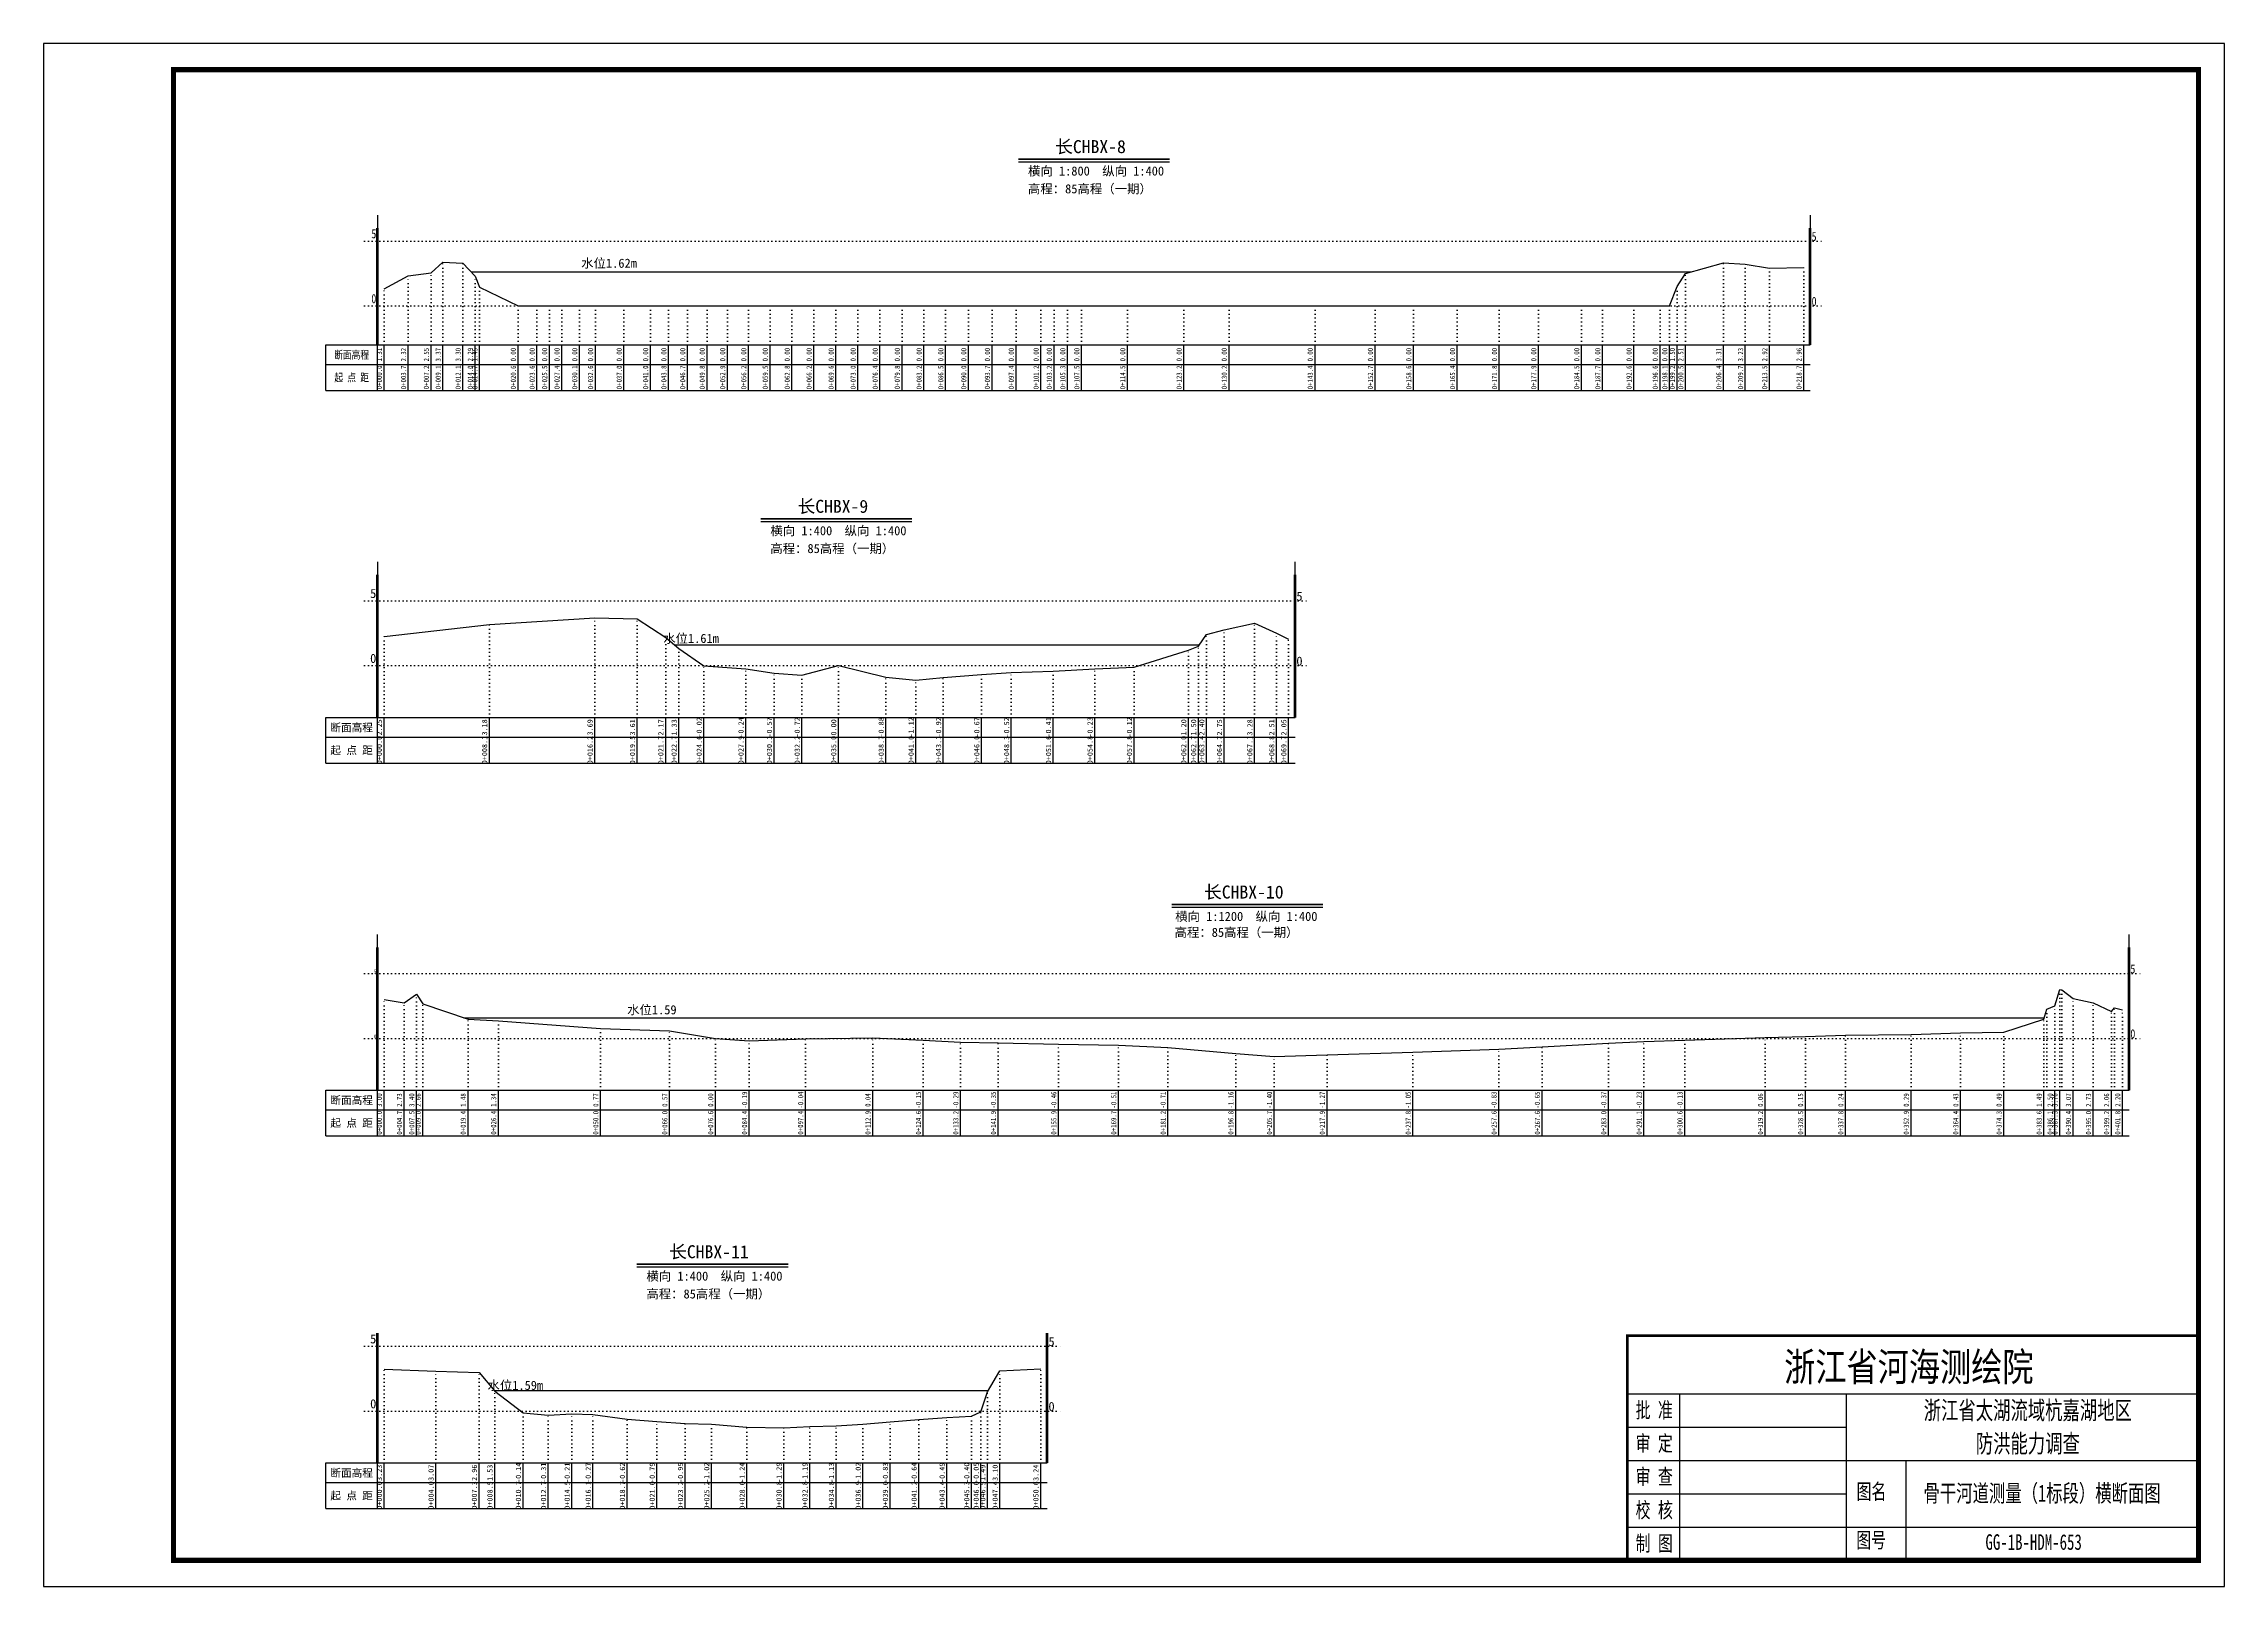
# Model space of a CAD drawing. Header units: millimetres. Extents: x 519117 to 522689, y 3371934 to 3372232.
# Drawn here: x 520017.2 to 520437.2, y 3371934.3 to 3372231.3 of the extents above; entities that cross this region are included whole.
import ezdxf
from ezdxf.enums import TextEntityAlignment as Align

# ---------------------------------------------------------------- set-up
doc = ezdxf.new("R2010")
doc.units = ezdxf.units.MM
doc.header["$LTSCALE"] = 0.4
doc.header["$MEASUREMENT"] = 0
doc.linetypes.add('X4', pattern=[1.6, 0, -1.6])
for name, color, linetype in [('DMX', 1, 'Continuous'), ('TEXT', 7, 'Continuous'), ('zdm1', 5, 'Continuous'), ('ZDMT5', 3, 'Continuous'), ('图框', 7, 'Continuous'), ('断面名称', 5, 'Continuous'), ('比例尺', 3, 'Continuous'), ('水位', 7, 'Continuous')]:
    doc.layers.add(name, color=color, linetype=linetype)
doc.styles.add('HDM', font='仿宋_GB2312.ttf')
doc.styles.add('tk2', font='SimSun.ttf', dxfattribs={"width": 0.8})
doc.styles.add('宋体', font='SimSun.ttf')

msp = doc.modelspace()

# ---------------------------------------------------------------- linework, layer by layer
at = {"lineweight": 100, "const_width": 0.5}
msp.add_lwpolyline([(520432.23, 3371982.56), (520322.23, 3371982.56), (520322.23, 3371939.28), (520432.23, 3371939.28), (520432.23, 3371982.56)], dxfattribs=at)
at = {"layer": 'DMX', "linetype": 'Continuous'}
for p, q in [((520082.8, 3372047.28), (520086.68, 3372046.6)), ((520086.68, 3372046.6), (520089.06, 3372048.28)), ((520089.06, 3372048.28), (520090.28, 3372046.43)), ((520090.28, 3372046.43), (520098.96, 3372043.48)), ((520403.05, 3372045.4), (520404.57, 3372046.03)), ((520404.57, 3372046.03), (520405.53, 3372049.18)), ((520405.53, 3372049.18), (520405.93, 3372049.13)), ((520405.93, 3372049.13), (520408.09, 3372047.45)), ((520408.09, 3372047.45), (520411.98, 3372046.6)), ((520411.98, 3372046.6), (520415.46, 3372044.93)), ((520415.46, 3372044.93), (520416.05, 3372045.63)), ((520416.05, 3372045.63), (520417.62, 3372045.28)), ((520098.96, 3372043.48), (520104.82, 3372043.13)), ((520104.82, 3372043.13), (520124.49, 3372041.7)), ((520124.49, 3372041.7), (520137.78, 3372041.2)), ((520394.74, 3372041), (520402.47, 3372043.5)), ((520402.47, 3372043.5), (520403.05, 3372045.4)), ((520137.78, 3372041.2), (520146.62, 3372039.78)), ((520146.62, 3372039.78), (520153.14, 3372039.3)), ((520153.14, 3372039.3), (520163.93, 3372039.68)), ((520163.93, 3372039.68), (520176.9, 3372039.88)), ((520176.9, 3372039.88), (520186.63, 3372039.4)), ((520186.63, 3372039.4), (520193.83, 3372039.05)), ((520193.83, 3372039.05), (520201.07, 3372038.9)), ((520201.07, 3372038.9), (520212.71, 3372038.63)), ((520212.71, 3372038.63), (520224.24, 3372038.5)), ((520224.24, 3372038.5), (520233.76, 3372038)), ((520233.76, 3372038), (520246.81, 3372036.88)), ((520280.94, 3372037.15), (520297.48, 3372037.7)), ((520297.48, 3372037.7), (520305.83, 3372038.15)), ((520305.83, 3372038.15), (520318.62, 3372038.85)), ((520318.62, 3372038.85), (520325.42, 3372039.2)), ((520325.42, 3372039.2), (520333.29, 3372039.45)), ((520333.29, 3372039.45), (520348.78, 3372039.93)), ((520348.78, 3372039.93), (520356.53, 3372040.15)), ((520356.53, 3372040.15), (520364.28, 3372040.38)), ((520364.28, 3372040.38), (520376.88, 3372040.5)), ((520376.88, 3372040.5), (520386.43, 3372040.85)), ((520386.43, 3372040.85), (520394.74, 3372041)), ((520246.81, 3372036.88), (520254.22, 3372036.28)), ((520254.22, 3372036.28), (520264.41, 3372036.6)), ((520264.41, 3372036.6), (520280.94, 3372037.15))]:
    msp.add_line(p, q, dxfattribs=at)
at = {"layer": 'DMX', "linetype": 'Continuous', "flags": 128}
for points in [[(520082.8, 3372184.05), (520087.46, 3372186.58), (520091.85, 3372187.15), (520094.14, 3372189.2), (520097.98, 3372189.03), (520100.31, 3372186.5), (520101.2, 3372184.4), (520108.6, 3372180.78), (520112.24, 3372180.78), (520114.64, 3372180.78), (520117.01, 3372180.78), (520120.44, 3372180.78), (520123.49, 3372180.78), (520129, 3372180.78), (520134.09, 3372180.78), (520137.6, 3372180.78), (520141.23, 3372180.78), (520144.99, 3372180.78), (520148.93, 3372180.78), (520152.99, 3372180.78), (520157.13, 3372180.78), (520161.35, 3372180.78), (520165.56, 3372180.78), (520169.81, 3372180.78), (520174.05, 3372180.78), (520178.3, 3372180.78), (520182.55, 3372180.78), (520186.75, 3372180.78), (520190.94, 3372180.78), (520195.35, 3372180.78), (520199.9, 3372180.78), (520204.5, 3372180.78), (520209.29, 3372180.78), (520211.83, 3372180.78), (520214.44, 3372180.78), (520217.14, 3372180.78), (520225.98, 3372180.78), (520236.84, 3372180.78), (520245.53, 3372180.78), (520262.09, 3372180.78), (520273.66, 3372180.78), (520281.06, 3372180.78), (520289.49, 3372180.78), (520297.58, 3372180.78), (520305.14, 3372180.78), (520313.4, 3372180.78), (520317.46, 3372180.78), (520323.49, 3372180.78), (520328.53, 3372180.78), (520330.39, 3372180.78), (520331.84, 3372184.53), (520333.46, 3372187.05), (520340.78, 3372189.05), (520344.96, 3372188.85), (520349.61, 3372188.08), (520356.23, 3372188.18)], [(520082.8, 3372117.15), (520103.08, 3372119.48), (520123.38, 3372120.75), (520131.55, 3372120.55), (520137.03, 3372116.95), (520139.58, 3372114.85), (520144.4, 3372111.48), (520152.45, 3372110.93), (520157.93, 3372110.1), (520163.28, 3372109.73), (520170.3, 3372111.53), (520179.45, 3372109.33), (520185.2, 3372108.73), (520190.5, 3372109.23), (520197.88, 3372109.85), (520203.6, 3372110.23), (520211.68, 3372110.5), (520219.68, 3372110.95), (520227.25, 3372111.23), (520237.73, 3372114.53), (520239.63, 3372115.28), (520241.2, 3372117.53), (520244.6, 3372118.4), (520250.45, 3372119.73), (520254.68, 3372117.8), (520257, 3372116.65)], [(520082.8, 3371976.1), (520092.75, 3371975.7), (520101.1, 3371975.43), (520104.1, 3371971.85), (520109.58, 3371967.68), (520114.43, 3371967.25), (520118.98, 3371967.5), (520123.03, 3371967.35), (520129.6, 3371966.48), (520135.35, 3371966.05), (520140.8, 3371965.65), (520145.85, 3371965.48), (520152.68, 3371964.93), (520159.78, 3371964.8), (520164.78, 3371965.05), (520169.85, 3371965.2), (520175.03, 3371965.48), (520180.25, 3371965.95), (520185.8, 3371966.43), (520191.18, 3371966.8), (520195.93, 3371967.03), (520197.75, 3371967.9), (520199.03, 3371971.75), (520199.03, 3371971.75), (520201.4, 3371975.78), (520201.4, 3371975.78), (520209.25, 3371976.13), (520209.25, 3371976.13)]]:
    msp.add_lwpolyline(points, dxfattribs=at)
at = {"layer": 'TEXT', "color": 0}
for p, q in [((520322.23, 3371971.36, 0), (520432.23, 3371971.36, 0)), ((520332.31, 3371971.36, 0), (520332.31, 3371945.7, 0)), ((520364.39, 3371971.36, 0), (520364.39, 3371945.7, 0)), ((520322.23, 3371964.95, 0), (520364.39, 3371964.95, 0)), ((520322.23, 3371958.53, 0), (520364.39, 3371958.53, 0)), ((520364.39, 3371958.53, 0), (520432.23, 3371958.53, 0)), ((520375.88, 3371958.53, 0), (520375.88, 3371939.28, 0)), ((520322.23, 3371952.11, 0), (520364.39, 3371952.11, 0)), ((520322.23, 3371945.7, 0), (520432.23, 3371945.7, 0)), ((520332.31, 3371945.7, 0), (520332.31, 3371939.28, 0)), ((520364.39, 3371945.7, 0), (520364.39, 3371939.28, 0))]:
    msp.add_line(p, q, dxfattribs=at)
at = {"layer": 'zdm1', "linetype": 'X4'}
for p, q in [((520079.05, 3372193.28), (520359.98, 3372193.28)), ((520079.05, 3372180.78), (520359.98, 3372180.78)), ((520079.05, 3372124.03), (520260.75, 3372124.03)), ((520079.05, 3372111.53), (520260.75, 3372111.53)), ((520079.05, 3372052.28), (520421.37, 3372052.28)), ((520079.05, 3372039.78), (520421.37, 3372039.78)), ((520079.05, 3371980.53), (520213, 3371980.53)), ((520079.05, 3371968.03), (520213, 3371968.03))]:
    msp.add_line(p, q, dxfattribs=at)
at = {"layer": 'zdm1', "linetype": 'Continuous'}
for p, q in [((520081.43, 3372173.28), (520081.43, 3372195.78)), ((520081.68, 3372173.28), (520081.68, 3372195.78)), ((520357.35, 3372173.28), (520357.35, 3372195.78)), ((520357.6, 3372173.28), (520357.6, 3372195.78)), ((520071.55, 3372173.28), (520082.8, 3372173.28)), ((520071.55, 3372164.53), (520071.55, 3372173.28)), ((520081.55, 3372164.53), (520081.55, 3372173.28)), ((520082.8, 3372173.28), (520357.48, 3372173.28)), ((520071.55, 3372169.53), (520357.48, 3372169.53)), ((520071.55, 3372164.53), (520357.48, 3372164.53)), ((520081.43, 3372101.53), (520081.43, 3372129.03)), ((520081.68, 3372101.53), (520081.68, 3372129.03)), ((520258.13, 3372101.53), (520258.13, 3372129.03)), ((520258.38, 3372101.53), (520258.38, 3372129.03)), ((520071.55, 3372092.78), (520071.55, 3372101.53)), ((520071.55, 3372101.53), (520082.8, 3372101.53)), ((520081.55, 3372092.78), (520081.55, 3372101.53)), ((520082.8, 3372101.53), (520258.25, 3372101.53)), ((520071.55, 3372097.78), (520258.25, 3372097.78)), ((520071.55, 3372092.78), (520258.25, 3372092.78)), ((520081.55, 3372057.28), (520081.55, 3372059.78)), ((520418.87, 3372057.28), (520418.87, 3372059.78)), ((520081.43, 3372029.78), (520081.43, 3372057.28)), ((520081.55, 3372052.28), (520081.55, 3372054.78)), ((520081.68, 3372029.78), (520081.68, 3372057.28)), ((520418.74, 3372029.78), (520418.74, 3372057.28)), ((520418.87, 3372052.28), (520418.87, 3372054.78)), ((520418.99, 3372029.78), (520418.99, 3372057.28)), ((520081.55, 3372047.28), (520081.55, 3372049.78)), ((520418.87, 3372047.28), (520418.87, 3372049.78)), ((520081.55, 3372042.28), (520081.55, 3372044.78)), ((520418.87, 3372042.28), (520418.87, 3372044.78)), ((520081.55, 3372037.28), (520081.55, 3372039.78)), ((520418.87, 3372037.28), (520418.87, 3372039.78)), ((520081.55, 3372032.28), (520081.55, 3372034.78)), ((520418.87, 3372032.28), (520418.87, 3372034.78)), ((520071.55, 3372021.03), (520071.55, 3372029.78)), ((520071.55, 3372029.78), (520082.8, 3372029.78)), ((520081.55, 3372021.03), (520081.55, 3372029.78)), ((520082.8, 3372029.78), (520418.87, 3372029.78)), ((520071.55, 3372026.03), (520418.87, 3372026.03)), ((520071.55, 3372021.03), (520418.87, 3372021.03)), ((520081.43, 3371958.03), (520081.43, 3371983.03)), ((520081.68, 3371958.03), (520081.68, 3371983.03)), ((520210.38, 3371958.03), (520210.38, 3371983.03)), ((520210.63, 3371958.03), (520210.63, 3371983.03)), ((520071.55, 3371949.28), (520071.55, 3371958.03)), ((520071.55, 3371958.03), (520082.8, 3371958.03)), ((520081.55, 3371949.28), (520081.55, 3371958.03)), ((520082.8, 3371958.03), (520210.5, 3371958.03)), ((520071.55, 3371954.28), (520210.5, 3371954.28)), ((520071.55, 3371949.28), (520210.5, 3371949.28))]:
    msp.add_line(p, q, dxfattribs=at)
at = {"layer": 'zdm1', "linetype": 'Continuous', "flags": 128}
for points in [[(520081.55, 3372195.78, 0.25, 0.25, 0), (520081.55, 3372198.28, 0.25, 0.25, 0)], [(520357.48, 3372195.78, 0.25, 0.25, 0), (520357.48, 3372198.28, 0.25, 0.25, 0)], [(520081.55, 3372190.78, 0.25, 0.25, 0), (520081.55, 3372193.28, 0.25, 0.25, 0)], [(520357.48, 3372190.78, 0.25, 0.25, 0), (520357.48, 3372193.28, 0.25, 0.25, 0)], [(520081.55, 3372185.78, 0.25, 0.25, 0), (520081.55, 3372188.28, 0.25, 0.25, 0)], [(520357.48, 3372185.78, 0.25, 0.25, 0), (520357.48, 3372188.28, 0.25, 0.25, 0)], [(520081.55, 3372180.78, 0.25, 0.25, 0), (520081.55, 3372183.28, 0.25, 0.25, 0)], [(520357.48, 3372180.78, 0.25, 0.25, 0), (520357.48, 3372183.28, 0.25, 0.25, 0)], [(520081.55, 3372175.78, 0.25, 0.25, 0), (520081.55, 3372178.28, 0.25, 0.25, 0)], [(520357.48, 3372175.78, 0.25, 0.25, 0), (520357.48, 3372178.28, 0.25, 0.25, 0)], [(520081.55, 3372129.03, 0.25, 0.25, 0), (520081.55, 3372131.53, 0.25, 0.25, 0)], [(520258.25, 3372129.03, 0.25, 0.25, 0), (520258.25, 3372131.53, 0.25, 0.25, 0)], [(520081.55, 3372124.03, 0.25, 0.25, 0), (520081.55, 3372126.53, 0.25, 0.25, 0)], [(520258.25, 3372124.03, 0.25, 0.25, 0), (520258.25, 3372126.53, 0.25, 0.25, 0)], [(520081.55, 3372119.03, 0.25, 0.25, 0), (520081.55, 3372121.53, 0.25, 0.25, 0)], [(520258.25, 3372119.03, 0.25, 0.25, 0), (520258.25, 3372121.53, 0.25, 0.25, 0)], [(520081.55, 3372114.03, 0.25, 0.25, 0), (520081.55, 3372116.53, 0.25, 0.25, 0)], [(520258.25, 3372114.03, 0.25, 0.25, 0), (520258.25, 3372116.53, 0.25, 0.25, 0)], [(520081.55, 3372109.03, 0.25, 0.25, 0), (520081.55, 3372111.53, 0.25, 0.25, 0)], [(520258.25, 3372109.03, 0.25, 0.25, 0), (520258.25, 3372111.53, 0.25, 0.25, 0)], [(520081.55, 3372104.03, 0.25, 0.25, 0), (520081.55, 3372106.53, 0.25, 0.25, 0)], [(520258.25, 3372104.03, 0.25, 0.25, 0), (520258.25, 3372106.53, 0.25, 0.25, 0)], [(520081.55, 3371980.53, 0.25, 0.25, 0), (520081.55, 3371983.03, 0.25, 0.25, 0)], [(520210.5, 3371980.53, 0.25, 0.25, 0), (520210.5, 3371983.03, 0.25, 0.25, 0)], [(520081.55, 3371975.53, 0.25, 0.25, 0), (520081.55, 3371978.03, 0.25, 0.25, 0)], [(520210.5, 3371975.53, 0.25, 0.25, 0), (520210.5, 3371978.03, 0.25, 0.25, 0)], [(520081.55, 3371970.53, 0.25, 0.25, 0), (520081.55, 3371973.03, 0.25, 0.25, 0)], [(520210.5, 3371970.53, 0.25, 0.25, 0), (520210.5, 3371973.03, 0.25, 0.25, 0)], [(520081.55, 3371965.53, 0.25, 0.25, 0), (520081.55, 3371968.03, 0.25, 0.25, 0)], [(520210.5, 3371965.53, 0.25, 0.25, 0), (520210.5, 3371968.03, 0.25, 0.25, 0)], [(520081.55, 3371960.53, 0.25, 0.25, 0), (520081.55, 3371963.03, 0.25, 0.25, 0)], [(520210.5, 3371960.53, 0.25, 0.25, 0), (520210.5, 3371963.03, 0.25, 0.25, 0)]]:
    msp.add_lwpolyline(points, format="xyseb", dxfattribs=at)
at = {"layer": 'ZDMT5', "linetype": 'X4'}
for p, q in [((520094.14, 3372173.28), (520094.14, 3372189.2)), ((520097.98, 3372173.28), (520097.98, 3372189.03)), ((520340.78, 3372173.28), (520340.78, 3372189.05)), ((520344.96, 3372173.28), (520344.96, 3372188.85)), ((520087.46, 3372173.28), (520087.46, 3372186.58)), ((520091.85, 3372173.28), (520091.85, 3372187.15)), ((520100.31, 3372173.28), (520100.31, 3372186.5)), ((520101.2, 3372173.28), (520101.2, 3372184.4)), ((520331.84, 3372173.28), (520331.84, 3372184.53)), ((520333.46, 3372173.28), (520333.46, 3372187.05)), ((520349.61, 3372173.28), (520349.61, 3372188.08)), ((520356.23, 3372173.28), (520356.23, 3372188.18)), ((520082.8, 3372173.28), (520082.8, 3372184.05)), ((520108.6, 3372173.28), (520108.6, 3372180.78)), ((520112.24, 3372173.28), (520112.24, 3372180.78)), ((520114.64, 3372173.28), (520114.64, 3372180.78)), ((520117.01, 3372173.28), (520117.01, 3372180.78)), ((520120.44, 3372173.28), (520120.44, 3372180.78)), ((520123.49, 3372173.28), (520123.49, 3372180.78)), ((520129, 3372173.28), (520129, 3372180.78)), ((520134.09, 3372173.28), (520134.09, 3372180.78)), ((520137.6, 3372173.28), (520137.6, 3372180.78)), ((520141.23, 3372173.28), (520141.23, 3372180.78)), ((520144.99, 3372173.28), (520144.99, 3372180.78)), ((520148.93, 3372173.28), (520148.93, 3372180.78)), ((520152.99, 3372173.28), (520152.99, 3372180.78)), ((520157.13, 3372173.28), (520157.13, 3372180.78)), ((520161.35, 3372173.28), (520161.35, 3372180.78)), ((520165.56, 3372173.28), (520165.56, 3372180.78)), ((520169.81, 3372173.28), (520169.81, 3372180.78)), ((520174.05, 3372173.28), (520174.05, 3372180.78)), ((520178.3, 3372173.28), (520178.3, 3372180.78)), ((520182.55, 3372173.28), (520182.55, 3372180.78)), ((520186.75, 3372173.28), (520186.75, 3372180.78)), ((520190.94, 3372173.28), (520190.94, 3372180.78)), ((520195.35, 3372173.28), (520195.35, 3372180.78)), ((520199.9, 3372173.28), (520199.9, 3372180.78)), ((520204.5, 3372173.28), (520204.5, 3372180.78)), ((520209.29, 3372173.28), (520209.29, 3372180.78)), ((520211.83, 3372173.28), (520211.83, 3372180.78)), ((520214.44, 3372173.28), (520214.44, 3372180.78)), ((520217.14, 3372173.28), (520217.14, 3372180.78)), ((520225.98, 3372173.28), (520225.98, 3372180.78)), ((520236.84, 3372173.28), (520236.84, 3372180.78)), ((520245.53, 3372173.28), (520245.53, 3372180.78)), ((520262.09, 3372173.28), (520262.09, 3372180.78)), ((520273.66, 3372173.28), (520273.66, 3372180.78)), ((520281.06, 3372173.28), (520281.06, 3372180.78)), ((520289.49, 3372173.28), (520289.49, 3372180.78)), ((520297.58, 3372173.28), (520297.58, 3372180.78)), ((520305.14, 3372173.28), (520305.14, 3372180.78)), ((520313.4, 3372173.28), (520313.4, 3372180.78)), ((520317.46, 3372173.28), (520317.46, 3372180.78)), ((520323.49, 3372173.28), (520323.49, 3372180.78)), ((520328.53, 3372173.28), (520328.53, 3372180.78)), ((520330.39, 3372173.28), (520330.39, 3372180.78)), ((520082.8, 3372101.53), (520082.8, 3372117.15)), ((520103.08, 3372101.53), (520103.08, 3372119.48)), ((520123.38, 3372101.53), (520123.38, 3372120.75)), ((520131.55, 3372101.53), (520131.55, 3372120.55)), ((520241.2, 3372101.53), (520241.2, 3372117.53)), ((520244.6, 3372101.53), (520244.6, 3372118.4)), ((520250.45, 3372101.53), (520250.45, 3372119.73)), ((520254.68, 3372101.53), (520254.68, 3372117.8)), ((520137.03, 3372101.53), (520137.03, 3372116.95)), ((520139.58, 3372101.53), (520139.58, 3372114.85)), ((520237.73, 3372101.53), (520237.73, 3372114.53)), ((520239.63, 3372101.53), (520239.63, 3372115.28)), ((520257, 3372101.53), (520257, 3372116.65)), ((520144.4, 3372101.53), (520144.4, 3372111.48)), ((520152.45, 3372101.53), (520152.45, 3372110.93)), ((520157.93, 3372101.53), (520157.93, 3372110.1)), ((520163.28, 3372101.53), (520163.28, 3372109.73)), ((520170.3, 3372101.53), (520170.3, 3372111.53)), ((520179.45, 3372101.53), (520179.45, 3372109.33)), ((520185.2, 3372101.53), (520185.2, 3372108.73)), ((520190.5, 3372101.53), (520190.5, 3372109.23)), ((520197.88, 3372101.53), (520197.88, 3372109.85)), ((520203.6, 3372101.53), (520203.6, 3372110.23)), ((520211.68, 3372101.53), (520211.68, 3372110.5)), ((520219.68, 3372101.53), (520219.68, 3372110.95)), ((520227.25, 3372101.53), (520227.25, 3372111.23)), ((520082.8, 3372029.78), (520082.8, 3372047.28)), ((520086.68, 3372029.78), (520086.68, 3372046.6)), ((520089.06, 3372029.78), (520089.06, 3372048.28)), ((520090.28, 3372029.78), (520090.28, 3372046.43)), ((520404.57, 3372029.78), (520404.57, 3372046.03)), ((520405.53, 3372029.78), (520405.53, 3372049.18)), ((520405.93, 3372029.78), (520405.93, 3372049.13)), ((520408.09, 3372029.78), (520408.09, 3372047.45)), ((520411.98, 3372029.78), (520411.98, 3372046.6)), ((520416.05, 3372029.78), (520416.05, 3372045.63)), ((520098.96, 3372029.78), (520098.96, 3372043.48)), ((520104.82, 3372029.78), (520104.82, 3372043.13)), ((520124.49, 3372029.78), (520124.49, 3372041.7)), ((520402.47, 3372029.78), (520402.47, 3372043.5)), ((520403.05, 3372029.78), (520403.05, 3372045.4)), ((520415.46, 3372029.78), (520415.46, 3372044.93)), ((520417.62, 3372029.78), (520417.62, 3372045.28)), ((520137.78, 3372029.78), (520137.78, 3372041.2)), ((520146.62, 3372029.78), (520146.62, 3372039.78)), ((520153.14, 3372029.78), (520153.14, 3372039.3)), ((520163.93, 3372029.78), (520163.93, 3372039.68)), ((520176.9, 3372029.78), (520176.9, 3372039.88)), ((520186.63, 3372029.78), (520186.63, 3372039.4)), ((520193.83, 3372029.78), (520193.83, 3372039.05)), ((520201.07, 3372029.78), (520201.07, 3372038.9)), ((520212.71, 3372029.78), (520212.71, 3372038.63)), ((520224.24, 3372029.78), (520224.24, 3372038.5)), ((520233.76, 3372029.78), (520233.76, 3372038)), ((520297.48, 3372029.78), (520297.48, 3372037.7)), ((520305.83, 3372029.78), (520305.83, 3372038.15)), ((520318.62, 3372029.78), (520318.62, 3372038.85)), ((520325.42, 3372029.78), (520325.42, 3372039.2)), ((520333.29, 3372029.78), (520333.29, 3372039.45)), ((520348.78, 3372029.78), (520348.78, 3372039.93)), ((520356.53, 3372029.78), (520356.53, 3372040.15)), ((520364.28, 3372029.78), (520364.28, 3372040.38)), ((520376.88, 3372029.78), (520376.88, 3372040.5)), ((520386.43, 3372029.78), (520386.43, 3372040.85)), ((520394.74, 3372029.78), (520394.74, 3372041)), ((520246.81, 3372029.78), (520246.81, 3372036.88)), ((520254.22, 3372029.78), (520254.22, 3372036.28)), ((520264.41, 3372029.78), (520264.41, 3372036.6)), ((520280.94, 3372029.78), (520280.94, 3372037.15)), ((520082.8, 3371958.03), (520082.8, 3371976.1)), ((520092.75, 3371958.03), (520092.75, 3371975.7)), ((520101.1, 3371958.03), (520101.1, 3371975.43)), ((520201.4, 3371958.03), (520201.4, 3371975.78)), ((520209.25, 3371958.03), (520209.25, 3371976.13)), ((520104.1, 3371958.03), (520104.1, 3371971.85)), ((520199.03, 3371958.03), (520199.03, 3371971.75)), ((520109.58, 3371958.03), (520109.58, 3371967.68)), ((520114.43, 3371958.03), (520114.43, 3371967.25)), ((520118.98, 3371958.03), (520118.98, 3371967.5)), ((520123.03, 3371958.03), (520123.03, 3371967.35)), ((520129.6, 3371958.03), (520129.6, 3371966.48)), ((520135.35, 3371958.03), (520135.35, 3371966.05)), ((520180.25, 3371958.03), (520180.25, 3371965.95)), ((520185.8, 3371958.03), (520185.8, 3371966.43)), ((520191.18, 3371958.03), (520191.18, 3371966.8)), ((520195.93, 3371958.03), (520195.93, 3371967.03)), ((520197.75, 3371958.03), (520197.75, 3371967.9)), ((520140.8, 3371958.03), (520140.8, 3371965.65)), ((520145.85, 3371958.03), (520145.85, 3371965.48)), ((520152.68, 3371958.03), (520152.68, 3371964.93)), ((520159.78, 3371958.03), (520159.78, 3371964.8)), ((520164.78, 3371958.03), (520164.78, 3371965.05)), ((520169.85, 3371958.03), (520169.85, 3371965.2)), ((520175.03, 3371958.03), (520175.03, 3371965.48))]:
    msp.add_line(p, q, dxfattribs=at)
at = {"layer": 'ZDMT5', "linetype": 'Continuous'}
for p, q in [((520082.8, 3372164.53), (520082.8, 3372173.28)), ((520087.46, 3372164.53), (520087.46, 3372173.28)), ((520091.85, 3372164.53), (520091.85, 3372173.28)), ((520094.14, 3372164.53), (520094.14, 3372173.28)), ((520097.98, 3372164.53), (520097.98, 3372173.28)), ((520100.31, 3372164.53), (520100.31, 3372173.28)), ((520101.2, 3372164.53), (520101.2, 3372173.28)), ((520108.6, 3372164.53), (520108.6, 3372173.28)), ((520112.24, 3372164.53), (520112.24, 3372173.28)), ((520114.64, 3372164.53), (520114.64, 3372173.28)), ((520117.01, 3372164.53), (520117.01, 3372173.28)), ((520120.44, 3372164.53), (520120.44, 3372173.28)), ((520123.49, 3372164.53), (520123.49, 3372173.28)), ((520129, 3372164.53), (520129, 3372173.28)), ((520134.09, 3372164.53), (520134.09, 3372173.28)), ((520137.6, 3372164.53), (520137.6, 3372173.28)), ((520141.23, 3372164.53), (520141.23, 3372173.28)), ((520144.99, 3372164.53), (520144.99, 3372173.28)), ((520148.93, 3372164.53), (520148.93, 3372173.28)), ((520152.99, 3372164.53), (520152.99, 3372173.28)), ((520157.13, 3372164.53), (520157.13, 3372173.28)), ((520161.35, 3372164.53), (520161.35, 3372173.28)), ((520165.56, 3372164.53), (520165.56, 3372173.28)), ((520169.81, 3372164.53), (520169.81, 3372173.28)), ((520174.05, 3372164.53), (520174.05, 3372173.28)), ((520178.3, 3372164.53), (520178.3, 3372173.28)), ((520182.55, 3372164.53), (520182.55, 3372173.28)), ((520186.75, 3372164.53), (520186.75, 3372173.28)), ((520190.94, 3372164.53), (520190.94, 3372173.28)), ((520195.35, 3372164.53), (520195.35, 3372173.28)), ((520199.9, 3372164.53), (520199.9, 3372173.28)), ((520204.5, 3372164.53), (520204.5, 3372173.28)), ((520209.29, 3372164.53), (520209.29, 3372173.28)), ((520211.83, 3372164.53), (520211.83, 3372173.28)), ((520214.44, 3372164.53), (520214.44, 3372173.28)), ((520217.14, 3372164.53), (520217.14, 3372173.28)), ((520225.98, 3372164.53), (520225.98, 3372173.28)), ((520236.84, 3372164.53), (520236.84, 3372173.28)), ((520245.53, 3372164.53), (520245.53, 3372173.28)), ((520262.09, 3372164.53), (520262.09, 3372173.28)), ((520273.66, 3372164.53), (520273.66, 3372173.28)), ((520281.06, 3372164.53), (520281.06, 3372173.28)), ((520289.49, 3372164.53), (520289.49, 3372173.28)), ((520297.58, 3372164.53), (520297.58, 3372173.28)), ((520305.14, 3372164.53), (520305.14, 3372173.28)), ((520313.4, 3372164.53), (520313.4, 3372173.28)), ((520317.46, 3372164.53), (520317.46, 3372173.28)), ((520323.49, 3372164.53), (520323.49, 3372173.28)), ((520328.53, 3372164.53), (520328.53, 3372173.28)), ((520330.39, 3372164.53), (520330.39, 3372173.28)), ((520331.84, 3372164.53), (520331.84, 3372173.28)), ((520333.46, 3372164.53), (520333.46, 3372173.28)), ((520340.78, 3372164.53), (520340.78, 3372173.28)), ((520344.96, 3372164.53), (520344.96, 3372173.28)), ((520349.61, 3372164.53), (520349.61, 3372173.28)), ((520356.23, 3372164.53), (520356.23, 3372173.28)), ((520082.8, 3372092.78), (520082.8, 3372101.53)), ((520103.08, 3372092.78), (520103.08, 3372101.53)), ((520123.38, 3372092.78), (520123.38, 3372101.53)), ((520131.55, 3372092.78), (520131.55, 3372101.53)), ((520137.03, 3372092.78), (520137.03, 3372101.53)), ((520139.58, 3372092.78), (520139.58, 3372101.53)), ((520144.4, 3372092.78), (520144.4, 3372101.53)), ((520152.45, 3372092.78), (520152.45, 3372101.53)), ((520157.93, 3372092.78), (520157.93, 3372101.53)), ((520163.28, 3372092.78), (520163.28, 3372101.53)), ((520170.3, 3372092.78), (520170.3, 3372101.53)), ((520179.45, 3372092.78), (520179.45, 3372101.53)), ((520185.2, 3372092.78), (520185.2, 3372101.53)), ((520190.5, 3372092.78), (520190.5, 3372101.53)), ((520197.88, 3372092.78), (520197.88, 3372101.53)), ((520203.6, 3372092.78), (520203.6, 3372101.53)), ((520211.68, 3372092.78), (520211.68, 3372101.53)), ((520219.68, 3372092.78), (520219.68, 3372101.53)), ((520227.25, 3372092.78), (520227.25, 3372101.53)), ((520237.73, 3372092.78), (520237.73, 3372101.53)), ((520239.63, 3372092.78), (520239.63, 3372101.53)), ((520241.2, 3372092.78), (520241.2, 3372101.53)), ((520244.6, 3372092.78), (520244.6, 3372101.53)), ((520250.45, 3372092.78), (520250.45, 3372101.53)), ((520254.68, 3372092.78), (520254.68, 3372101.53)), ((520257, 3372092.78), (520257, 3372101.53)), ((520082.8, 3372021.03), (520082.8, 3372029.78)), ((520086.68, 3372021.03), (520086.68, 3372029.78)), ((520089.06, 3372021.03), (520089.06, 3372029.78)), ((520090.28, 3372021.03), (520090.28, 3372029.78)), ((520098.96, 3372021.03), (520098.96, 3372029.78)), ((520104.82, 3372021.03), (520104.82, 3372029.78)), ((520124.49, 3372021.03), (520124.49, 3372029.78)), ((520137.78, 3372021.03), (520137.78, 3372029.78)), ((520146.62, 3372021.03), (520146.62, 3372029.78)), ((520153.14, 3372021.03), (520153.14, 3372029.78)), ((520163.93, 3372021.03), (520163.93, 3372029.78)), ((520176.9, 3372021.03), (520176.9, 3372029.78)), ((520186.63, 3372021.03), (520186.63, 3372029.78)), ((520193.83, 3372021.03), (520193.83, 3372029.78)), ((520201.07, 3372021.03), (520201.07, 3372029.78)), ((520212.71, 3372021.03), (520212.71, 3372029.78)), ((520224.24, 3372021.03), (520224.24, 3372029.78)), ((520233.76, 3372021.03), (520233.76, 3372029.78)), ((520246.81, 3372021.03), (520246.81, 3372029.78)), ((520254.22, 3372021.03), (520254.22, 3372029.78)), ((520264.41, 3372021.03), (520264.41, 3372029.78)), ((520280.94, 3372021.03), (520280.94, 3372029.78)), ((520297.48, 3372021.03), (520297.48, 3372029.78)), ((520305.83, 3372021.03), (520305.83, 3372029.78)), ((520318.62, 3372021.03), (520318.62, 3372029.78)), ((520325.42, 3372021.03), (520325.42, 3372029.78)), ((520333.29, 3372021.03), (520333.29, 3372029.78)), ((520348.78, 3372021.03), (520348.78, 3372029.78)), ((520356.53, 3372021.03), (520356.53, 3372029.78)), ((520364.28, 3372021.03), (520364.28, 3372029.78)), ((520376.88, 3372021.03), (520376.88, 3372029.78)), ((520386.43, 3372021.03), (520386.43, 3372029.78)), ((520394.74, 3372021.03), (520394.74, 3372029.78)), ((520402.47, 3372021.03), (520402.47, 3372029.78)), ((520404.57, 3372021.03), (520404.57, 3372029.78)), ((520405.53, 3372021.03), (520405.53, 3372029.78)), ((520408.09, 3372021.03), (520408.09, 3372029.78)), ((520411.98, 3372021.03), (520411.98, 3372029.78)), ((520415.46, 3372021.03), (520415.46, 3372029.78)), ((520417.62, 3372021.03), (520417.62, 3372029.78)), ((520082.8, 3371949.28), (520082.8, 3371958.03)), ((520092.75, 3371949.28), (520092.75, 3371958.03)), ((520101.1, 3371949.28), (520101.1, 3371958.03)), ((520104.1, 3371949.28), (520104.1, 3371958.03)), ((520109.58, 3371949.28), (520109.58, 3371958.03)), ((520114.43, 3371949.28), (520114.43, 3371958.03)), ((520118.98, 3371949.28), (520118.98, 3371958.03)), ((520123.03, 3371949.28), (520123.03, 3371958.03)), ((520129.6, 3371949.28), (520129.6, 3371958.03)), ((520135.35, 3371949.28), (520135.35, 3371958.03)), ((520140.8, 3371949.28), (520140.8, 3371958.03)), ((520145.85, 3371949.28), (520145.85, 3371958.03)), ((520152.68, 3371949.28), (520152.68, 3371958.03)), ((520159.78, 3371949.28), (520159.78, 3371958.03)), ((520164.78, 3371949.28), (520164.78, 3371958.03)), ((520169.85, 3371949.28), (520169.85, 3371958.03)), ((520175.03, 3371949.28), (520175.03, 3371958.03)), ((520180.25, 3371949.28), (520180.25, 3371958.03)), ((520185.8, 3371949.28), (520185.8, 3371958.03)), ((520191.18, 3371949.28), (520191.18, 3371958.03)), ((520195.93, 3371949.28), (520195.93, 3371958.03)), ((520197.75, 3371949.28), (520197.75, 3371958.03)), ((520199.03, 3371949.28), (520199.03, 3371958.03)), ((520201.4, 3371949.28), (520201.4, 3371958.03)), ((520209.25, 3371949.28), (520209.25, 3371958.03))]:
    msp.add_line(p, q, dxfattribs=at)
at = {"layer": '图框', "flags": 128}
msp.add_lwpolyline([(520017.23, 3371934.28), (520437.23, 3371934.28), (520437.23, 3372231.28), (520017.23, 3372231.28)], close=True, dxfattribs=at)
at = {"layer": '图框', "const_width": 1, "flags": 128}
msp.add_lwpolyline([(520042.23, 3371939.28), (520432.23, 3371939.28), (520432.23, 3372226.28), (520042.23, 3372226.28)], close=True, dxfattribs=at)
at = {"layer": '比例尺', "color": 3, "linetype": 'Continuous', "lineweight": 40}
for p, q in [((520204.95, 3372209.03), (520234.08, 3372209.03)), ((520155.34, 3372139.78), (520184.46, 3372139.78)), ((520234.49, 3372065.53), (520263.61, 3372065.53)), ((520131.46, 3371996.28), (520160.59, 3371996.28))]:
    msp.add_line(p, q, dxfattribs=at)
at = {"layer": '比例尺', "color": 3, "linetype": 'Continuous'}
for p, q in [((520204.95, 3372208.53), (520234.08, 3372208.53)), ((520155.34, 3372139.28), (520184.46, 3372139.28)), ((520234.49, 3372065.03), (520263.61, 3372065.03)), ((520131.46, 3371995.78), (520160.59, 3371995.78))]:
    msp.add_line(p, q, dxfattribs=at)
at = {"layer": '水位', "color": 6, "linetype": 'Continuous'}
for p, q in [((520099.55, 3372187.33), (520334.47, 3372187.33)), ((520138.73, 3372115.55), (520239.82, 3372115.55)), ((520098.15, 3372043.75), (520402.54, 3372043.75)), ((520103.98, 3371972), (520199.17, 3371972))]:
    msp.add_line(p, q, dxfattribs=at)

# ---------------------------------------------------------------- texts
at = {"layer": 'TEXT', "color": 7, "ltscale": 8, "style": 'tk2'}
for tag, p, s, height, width in [('浙江省河海测绘院', (520352.45, 3371973.79, 0), '（单位名称）', 5.5, 0.8), ('批 准', (520323.84, 3371966.73, 0), '批准', 3, 0.7), ('审 定', (520323.84, 3371960.32, 0), '审定', 3, 0.7), ('审 查', (520323.84, 3371953.9, 0), '审 查', 3, 0.7), ('图名', (520366.38, 3371951.03, 0), '审查', 3, 0.7), ('校 核', (520323.84, 3371947.48, 0), '校 核', 3, 0.7), ('图号', (520366.33, 3371941.7, 0), '图号', 3, 0.7), ('制 图', (520323.84, 3371941.07, 0), '制 图', 3, 0.7)]:
    msp.add_attdef(tag, p, s, height=height, dxfattribs=dict(at, width=width))
at = {"layer": 'TEXT', "color": 0, "style": 'tk2', "width": 0.7}
for tag, text, height, p in [('浙江省太湖流域杭嘉湖地区', '浙江省太湖流域杭嘉湖地区', 3.5, (520399.37, 3371968.18, -206.67)), ('防洪能力调查', '防洪能力调查', 3.5, (520399.37, 3371961.78, -206.67)), ('骨干河道测量（1标段）横断面图', '骨干河道测量（1标段）横断面图', 3.3, (520402.12, 3371952.21, -206.67)), ('GG-1B-HDM-653', 'GG-1B-HDM-001', 3, (520400.49, 3371942.81, -206.67))]:
    msp.add_attdef(tag, text=text, height=height, dxfattribs=at).set_placement(p, align=Align.MIDDLE_CENTER)
at = {"layer": 'zdm1', "linetype": 'Continuous', "style": 'HDM', "width": 0.8}
for s, p in [('5', (520081.3, 3372193.28)), ('0', (520081.3, 3372180.78))]:
    msp.add_text(s, height=1.75, dxfattribs=at).set_placement(p, align=Align.BOTTOM_RIGHT)
for s, p in [('5', (520357.73, 3372193.28)), ('0', (520357.73, 3372180.78)), ('5', (520419.12, 3372052.28)), ('0', (520419.12, 3372039.78))]:
    msp.add_text(s, height=1.75, dxfattribs=at).set_placement(p)
for s, p in [('断面高程', (520076.55, 3372171.4)), ('起 点 距', (520076.55, 3372167.03))]:
    msp.add_text(s, height=1.5, dxfattribs=at).set_placement(p, align=Align.MIDDLE)
at = {"layer": 'zdm1', "linetype": 'Continuous', "style": 'HDM'}
for s, p in [('5', (520081.3, 3372124.03)), ('0', (520081.3, 3372111.53)), ('5', (520081.3, 3371980.53)), ('0', (520081.3, 3371968.03))]:
    msp.add_text(s, height=1.75, dxfattribs=at).set_placement(p, align=Align.BOTTOM_RIGHT)
for s, p in [('5', (520258.5, 3372124.03)), ('0', (520258.5, 3372111.53)), ('5', (520210.75, 3371980.53)), ('0', (520210.75, 3371968.03))]:
    msp.add_text(s, height=1.75, dxfattribs=at).set_placement(p)
for s, p in [('断面高程', (520076.55, 3372099.65)), ('起 点 距', (520076.55, 3372095.28)), ('断面高程', (520076.55, 3372027.9)), ('起 点 距', (520076.55, 3372023.53)), ('断面高程', (520076.55, 3371956.15)), ('起 点 距', (520076.55, 3371951.78))]:
    msp.add_text(s, height=1.5, dxfattribs=at).set_placement(p, align=Align.MIDDLE)
at = {"layer": 'zdm1', "linetype": 'Continuous', "style": 'HDM', "width": 0.8}
for s, p in [('5', (520081.3, 3372052.28)), ('0', (520081.3, 3372039.78))]:
    msp.add_text(s, height=0.75, dxfattribs=at).set_placement(p, align=Align.RIGHT)
at = {"layer": 'ZDMT5', "linetype": 'Continuous', "style": 'HDM', "width": 0.8}
for s, p in [('1.31', (520082.68, 3372171.4)), ('2.32', (520087.34, 3372171.4)), ('2.55', (520091.73, 3372171.4)), ('3.37', (520094.01, 3372171.4)), ('3.30', (520097.85, 3372171.4)), ('2.29', (520100.19, 3372171.4)), ('1.45', (520101.08, 3372171.4)), ('0.00', (520108.48, 3372171.4)), ('0.00', (520112.11, 3372171.4)), ('0.00', (520114.51, 3372171.4)), ('0.00', (520116.89, 3372171.4)), ('0.00', (520120.31, 3372171.4)), ('0.00', (520123.36, 3372171.4)), ('0.00', (520128.88, 3372171.4)), ('0.00', (520133.96, 3372171.4)), ('0.00', (520137.48, 3372171.4)), ('0.00', (520141.1, 3372171.4)), ('0.00', (520144.86, 3372171.4)), ('0.00', (520148.8, 3372171.4)), ('0.00', (520152.86, 3372171.4)), ('0.00', (520157, 3372171.4)), ('0.00', (520161.23, 3372171.4)), ('0.00', (520165.44, 3372171.4)), ('0.00', (520169.69, 3372171.4)), ('0.00', (520173.93, 3372171.4)), ('0.00', (520178.18, 3372171.4)), ('0.00', (520182.43, 3372171.4)), ('0.00', (520186.63, 3372171.4)), ('0.00', (520190.81, 3372171.4)), ('0.00', (520195.23, 3372171.4)), ('0.00', (520199.78, 3372171.4)), ('0.00', (520204.38, 3372171.4)), ('0.00', (520209.16, 3372171.4)), ('0.00', (520211.7, 3372171.4)), ('0.00', (520214.31, 3372171.4)), ('0.00', (520217.01, 3372171.4)), ('0.00', (520225.85, 3372171.4)), ('0.00', (520236.71, 3372171.4)), ('0.00', (520245.4, 3372171.4)), ('0.00', (520261.96, 3372171.4)), ('0.00', (520273.54, 3372171.4)), ('0.00', (520280.94, 3372171.4)), ('0.00', (520289.36, 3372171.4)), ('0.00', (520297.45, 3372171.4)), ('0.00', (520305.01, 3372171.4)), ('0.00', (520313.28, 3372171.4)), ('0.00', (520317.34, 3372171.4)), ('0.00', (520323.36, 3372171.4)), ('0.00', (520328.4, 3372171.4)), ('0.00', (520330.26, 3372171.4)), ('1.50', (520331.71, 3372171.4)), ('2.51', (520333.34, 3372171.4)), ('3.31', (520340.65, 3372171.4)), ('3.23', (520344.84, 3372171.4)), ('2.92', (520349.49, 3372171.4)), ('2.96', (520356.1, 3372171.4)), ('0+000.0', (520082.68, 3372167.03)), ('0+003.7', (520087.34, 3372167.03)), ('0+007.2', (520091.73, 3372167.03)), ('0+009.1', (520094.01, 3372167.03)), ('0+012.1', (520097.85, 3372167.03)), ('0+014.0', (520100.19, 3372167.03)), ('0+014.7', (520101.08, 3372167.03)), ('0+020.6', (520108.48, 3372167.03)), ('0+023.6', (520112.11, 3372167.03)), ('0+025.5', (520114.51, 3372167.03)), ('0+027.4', (520116.89, 3372167.03)), ('0+030.1', (520120.31, 3372167.03)), ('0+032.6', (520123.36, 3372167.03)), ('0+037.0', (520128.88, 3372167.03)), ('0+041.0', (520133.96, 3372167.03)), ('0+043.8', (520137.48, 3372167.03)), ('0+046.7', (520141.1, 3372167.03)), ('0+049.8', (520144.86, 3372167.03)), ('0+052.9', (520148.8, 3372167.03)), ('0+056.2', (520152.86, 3372167.03)), ('0+059.5', (520157, 3372167.03)), ('0+062.8', (520161.23, 3372167.03)), ('0+066.2', (520165.44, 3372167.03)), ('0+069.6', (520169.69, 3372167.03)), ('0+073.0', (520173.93, 3372167.03)), ('0+076.4', (520178.18, 3372167.03)), ('0+079.8', (520182.43, 3372167.03)), ('0+083.2', (520186.63, 3372167.03)), ('0+086.5', (520190.81, 3372167.03)), ('0+090.0', (520195.23, 3372167.03)), ('0+093.7', (520199.78, 3372167.03)), ('0+097.4', (520204.38, 3372167.03)), ('0+101.2', (520209.16, 3372167.03)), ('0+103.2', (520211.7, 3372167.03)), ('0+105.3', (520214.31, 3372167.03)), ('0+107.5', (520217.01, 3372167.03)), ('0+114.5', (520225.85, 3372167.03)), ('0+123.2', (520236.71, 3372167.03)), ('0+130.2', (520245.4, 3372167.03)), ('0+143.4', (520261.96, 3372167.03)), ('0+152.7', (520273.54, 3372167.03)), ('0+158.6', (520280.94, 3372167.03)), ('0+165.4', (520289.36, 3372167.03)), ('0+171.8', (520297.45, 3372167.03)), ('0+177.9', (520305.01, 3372167.03)), ('0+184.5', (520313.28, 3372167.03)), ('0+187.7', (520317.34, 3372167.03)), ('0+192.6', (520323.36, 3372167.03)), ('0+196.6', (520328.4, 3372167.03)), ('0+198.1', (520330.26, 3372167.03)), ('0+199.2', (520331.71, 3372167.03)), ('0+200.5', (520333.34, 3372167.03)), ('0+206.4', (520340.65, 3372167.03)), ('0+209.7', (520344.84, 3372167.03)), ('0+213.5', (520349.49, 3372167.03)), ('0+218.7', (520356.1, 3372167.03)), ('3.00', (520082.68, 3372027.9)), ('2.73', (520086.55, 3372027.9)), ('3.40', (520088.93, 3372027.9)), ('2.66', (520090.16, 3372027.9)), ('1.48', (520098.83, 3372027.9)), ('1.34', (520104.69, 3372027.9)), ('0.77', (520124.37, 3372027.9)), ('0.57', (520137.66, 3372027.9)), ('0.00', (520146.49, 3372027.9)), ('-0.19', (520153.02, 3372027.9)), ('-0.04', (520163.81, 3372027.9)), ('0.04', (520176.78, 3372027.9)), ('-0.15', (520186.5, 3372027.9)), ('-0.29', (520193.71, 3372027.9)), ('-0.35', (520200.94, 3372027.9)), ('-0.46', (520212.58, 3372027.9)), ('-0.51', (520224.12, 3372027.9)), ('-0.71', (520233.63, 3372027.9)), ('-1.16', (520246.68, 3372027.9)), ('-1.40', (520254.09, 3372027.9)), ('-1.27', (520264.28, 3372027.9)), ('-1.05', (520280.82, 3372027.9)), ('-0.83', (520297.36, 3372027.9)), ('-0.65', (520305.7, 3372027.9)), ('-0.37', (520318.49, 3372027.9)), ('-0.23', (520325.29, 3372027.9)), ('-0.13', (520333.17, 3372027.9)), ('0.06', (520348.66, 3372027.9)), ('0.15', (520356.4, 3372027.9)), ('0.24', (520364.15, 3372027.9)), ('0.29', (520376.75, 3372027.9)), ('0.43', (520386.3, 3372027.9)), ('0.49', (520394.62, 3372027.9)), ('1.49', (520402.34, 3372027.9)), ('2.50', (520404.44, 3372027.9)), ('3.76', (520405.4, 3372027.9)), ('3.07', (520407.97, 3372027.9)), ('2.73', (520411.85, 3372027.9)), ('2.06', (520415.33, 3372027.9)), ('2.20', (520417.49, 3372027.9)), ('0+000.0', (520082.68, 3372023.53)), ('0+004.7', (520086.55, 3372023.53)), ('0+007.5', (520088.93, 3372023.53)), ('0+009.0', (520090.16, 3372023.53)), ('0+019.4', (520098.83, 3372023.53)), ('0+026.4', (520104.69, 3372023.53)), ('0+050.0', (520124.37, 3372023.53)), ('0+066.0', (520137.66, 3372023.53)), ('0+076.6', (520146.49, 3372023.53)), ('0+084.4', (520153.02, 3372023.53)), ('0+097.4', (520163.81, 3372023.53)), ('0+112.9', (520176.78, 3372023.53)), ('0+124.6', (520186.5, 3372023.53)), ('0+133.2', (520193.71, 3372023.53)), ('0+141.9', (520200.94, 3372023.53)), ('0+155.9', (520212.58, 3372023.53)), ('0+169.7', (520224.12, 3372023.53)), ('0+181.2', (520233.63, 3372023.53)), ('0+196.8', (520246.68, 3372023.53)), ('0+205.7', (520254.09, 3372023.53)), ('0+217.9', (520264.28, 3372023.53)), ('0+237.8', (520280.82, 3372023.53)), ('0+257.6', (520297.36, 3372023.53)), ('0+267.6', (520305.7, 3372023.53)), ('0+283.0', (520318.49, 3372023.53)), ('0+291.1', (520325.29, 3372023.53)), ('0+300.6', (520333.17, 3372023.53)), ('0+319.2', (520348.66, 3372023.53)), ('0+328.5', (520356.4, 3372023.53)), ('0+337.8', (520364.15, 3372023.53)), ('0+352.9', (520376.75, 3372023.53)), ('0+364.4', (520386.3, 3372023.53)), ('0+374.3', (520394.62, 3372023.53)), ('0+383.6', (520402.34, 3372023.53)), ('0+386.1', (520404.44, 3372023.53)), ('0+387.3', (520405.4, 3372023.53)), ('0+390.4', (520407.97, 3372023.53)), ('0+395.0', (520411.85, 3372023.53)), ('0+399.2', (520415.33, 3372023.53)), ('0+401.8', (520417.49, 3372023.53))]:
    msp.add_text(s, height=1, rotation=90, dxfattribs=at).set_placement(p, align=Align.BOTTOM_CENTER)
at = {"layer": 'ZDMT5', "linetype": 'Continuous', "style": 'HDM'}
for s, p in [('2.25', (520082.68, 3372099.65)), ('3.18', (520102.95, 3372099.65)), ('3.69', (520123.25, 3372099.65)), ('3.61', (520131.43, 3372099.65)), ('2.17', (520136.9, 3372099.65)), ('1.33', (520139.45, 3372099.65)), ('-0.02', (520144.28, 3372099.65)), ('-0.24', (520152.33, 3372099.65)), ('-0.57', (520157.8, 3372099.65)), ('-0.72', (520163.15, 3372099.65)), ('0.00', (520170.18, 3372099.65)), ('-0.88', (520179.33, 3372099.65)), ('-1.12', (520185.08, 3372099.65)), ('-0.92', (520190.38, 3372099.65)), ('-0.67', (520197.75, 3372099.65)), ('-0.52', (520203.48, 3372099.65)), ('-0.41', (520211.55, 3372099.65)), ('-0.23', (520219.55, 3372099.65)), ('-0.12', (520227.13, 3372099.65)), ('1.20', (520237.6, 3372099.65)), ('1.50', (520239.5, 3372099.65)), ('2.40', (520241.08, 3372099.65)), ('2.75', (520244.48, 3372099.65)), ('3.28', (520250.33, 3372099.65)), ('2.51', (520254.55, 3372099.65)), ('2.05', (520256.88, 3372099.65)), ('0+000.0', (520082.68, 3372095.28)), ('0+008.1', (520102.95, 3372095.28)), ('0+016.2', (520123.25, 3372095.28)), ('0+019.5', (520131.43, 3372095.28)), ('0+021.7', (520136.9, 3372095.28)), ('0+022.7', (520139.45, 3372095.28)), ('0+024.6', (520144.28, 3372095.28)), ('0+027.9', (520152.33, 3372095.28)), ('0+030.1', (520157.8, 3372095.28)), ('0+032.2', (520163.15, 3372095.28)), ('0+035.0', (520170.18, 3372095.28)), ('0+038.7', (520179.33, 3372095.28)), ('0+041.0', (520185.08, 3372095.28)), ('0+043.1', (520190.38, 3372095.28)), ('0+046.0', (520197.75, 3372095.28)), ('0+048.3', (520203.48, 3372095.28)), ('0+051.6', (520211.55, 3372095.28)), ('0+054.8', (520219.55, 3372095.28)), ('0+057.8', (520227.13, 3372095.28)), ('0+062.0', (520237.6, 3372095.28)), ('0+062.7', (520239.5, 3372095.28)), ('0+063.4', (520241.08, 3372095.28)), ('0+064.7', (520244.48, 3372095.28)), ('0+067.1', (520250.33, 3372095.28)), ('0+068.8', (520254.55, 3372095.28)), ('0+069.7', (520256.88, 3372095.28)), ('3.23', (520082.68, 3371956.15)), ('3.07', (520092.63, 3371956.15)), ('2.96', (520100.98, 3371956.15)), ('1.53', (520103.98, 3371956.15)), ('-0.14', (520109.45, 3371956.15)), ('-0.31', (520114.3, 3371956.15)), ('-0.21', (520118.85, 3371956.15)), ('-0.27', (520122.9, 3371956.15)), ('-0.62', (520129.48, 3371956.15)), ('-0.79', (520135.23, 3371956.15)), ('-0.95', (520140.68, 3371956.15)), ('-1.02', (520145.73, 3371956.15)), ('-1.24', (520152.55, 3371956.15)), ('-1.29', (520159.65, 3371956.15)), ('-1.19', (520164.65, 3371956.15)), ('-1.13', (520169.73, 3371956.15)), ('-1.02', (520174.9, 3371956.15)), ('-0.83', (520180.13, 3371956.15)), ('-0.64', (520185.68, 3371956.15)), ('-0.49', (520191.05, 3371956.15)), ('-0.40', (520195.8, 3371956.15)), ('-0.05', (520197.63, 3371956.15)), ('1.49', (520198.9, 3371956.15)), ('3.10', (520201.28, 3371956.15)), ('3.24', (520209.13, 3371956.15)), ('0+000.0', (520082.68, 3371951.78)), ('0+004.0', (520092.63, 3371951.78)), ('0+007.3', (520100.98, 3371951.78)), ('0+008.5', (520103.98, 3371951.78)), ('0+010.7', (520109.45, 3371951.78)), ('0+012.7', (520114.3, 3371951.78)), ('0+014.5', (520118.85, 3371951.78)), ('0+016.1', (520122.9, 3371951.78)), ('0+018.7', (520129.48, 3371951.78)), ('0+021.0', (520135.23, 3371951.78)), ('0+023.2', (520140.68, 3371951.78)), ('0+025.2', (520145.73, 3371951.78)), ('0+028.0', (520152.55, 3371951.78)), ('0+030.8', (520159.65, 3371951.78)), ('0+032.8', (520164.65, 3371951.78)), ('0+034.8', (520169.73, 3371951.78)), ('0+036.9', (520174.9, 3371951.78)), ('0+039.0', (520180.13, 3371951.78)), ('0+041.2', (520185.68, 3371951.78)), ('0+043.4', (520191.05, 3371951.78)), ('0+045.3', (520195.8, 3371951.78)), ('0+046.0', (520197.63, 3371951.78)), ('0+046.5', (520198.9, 3371951.78)), ('0+047.4', (520201.28, 3371951.78)), ('0+050.6', (520209.13, 3371951.78))]:
    msp.add_text(s, height=1, rotation=90, dxfattribs=at).set_placement(p, align=Align.BOTTOM_CENTER)
at = {"layer": '断面名称', "color": 5, "linetype": 'Continuous', "style": 'HDM'}
for s, p in [('长CHBX-8', (520218.85, 3372211.5)), ('长CHBX-9', (520169.23, 3372142.25)), ('长CHBX-10', (520248.38, 3372068)), ('长CHBX-11', (520145.36, 3371998.75))]:
    msp.add_text(s, height=2.5, dxfattribs=at).set_placement(p, align=Align.MIDDLE)
at = {"layer": '比例尺', "color": 3, "linetype": 'Continuous', "style": 'HDM'}
for s, p in [('横向 1:800  纵向 1:400', (520233.02, 3372205.36)), ('高程：85高程（一期）', (520230.66, 3372201.93)), ('横向 1:400  纵向 1:400', (520183.41, 3372136.11)), ('高程：85高程（一期）', (520181.04, 3372132.68)), ('横向 1:1200  纵向 1:400', (520262.56, 3372061.86)), ('高程：85高程（一期）', (520258.9, 3372058.79)), ('横向 1:400  纵向 1:400', (520159.53, 3371992.61)), ('高程：85高程（一期）', (520157.17, 3371989.18))]:
    msp.add_text(s, height=1.75, dxfattribs=at).set_placement(p, align=Align.BOTTOM_RIGHT)
at = {"layer": '水位', "color": 6, "linetype": 'Continuous'}
for s, style, p in [('水位1.62m', '宋体', (520126.12, 3372189.05)), ('水位1.61m', 'HDM', (520141.91, 3372116.82)), ('水位1.59', 'HDM', (520134.37, 3372045.32)), ('水位1.59m', 'HDM', (520108.07, 3371973.02))]:
    msp.add_text(s, height=1.75, dxfattribs=dict(at, style=style)).set_placement(p, align=Align.MIDDLE)

doc.saveas('drawing.dxf')
